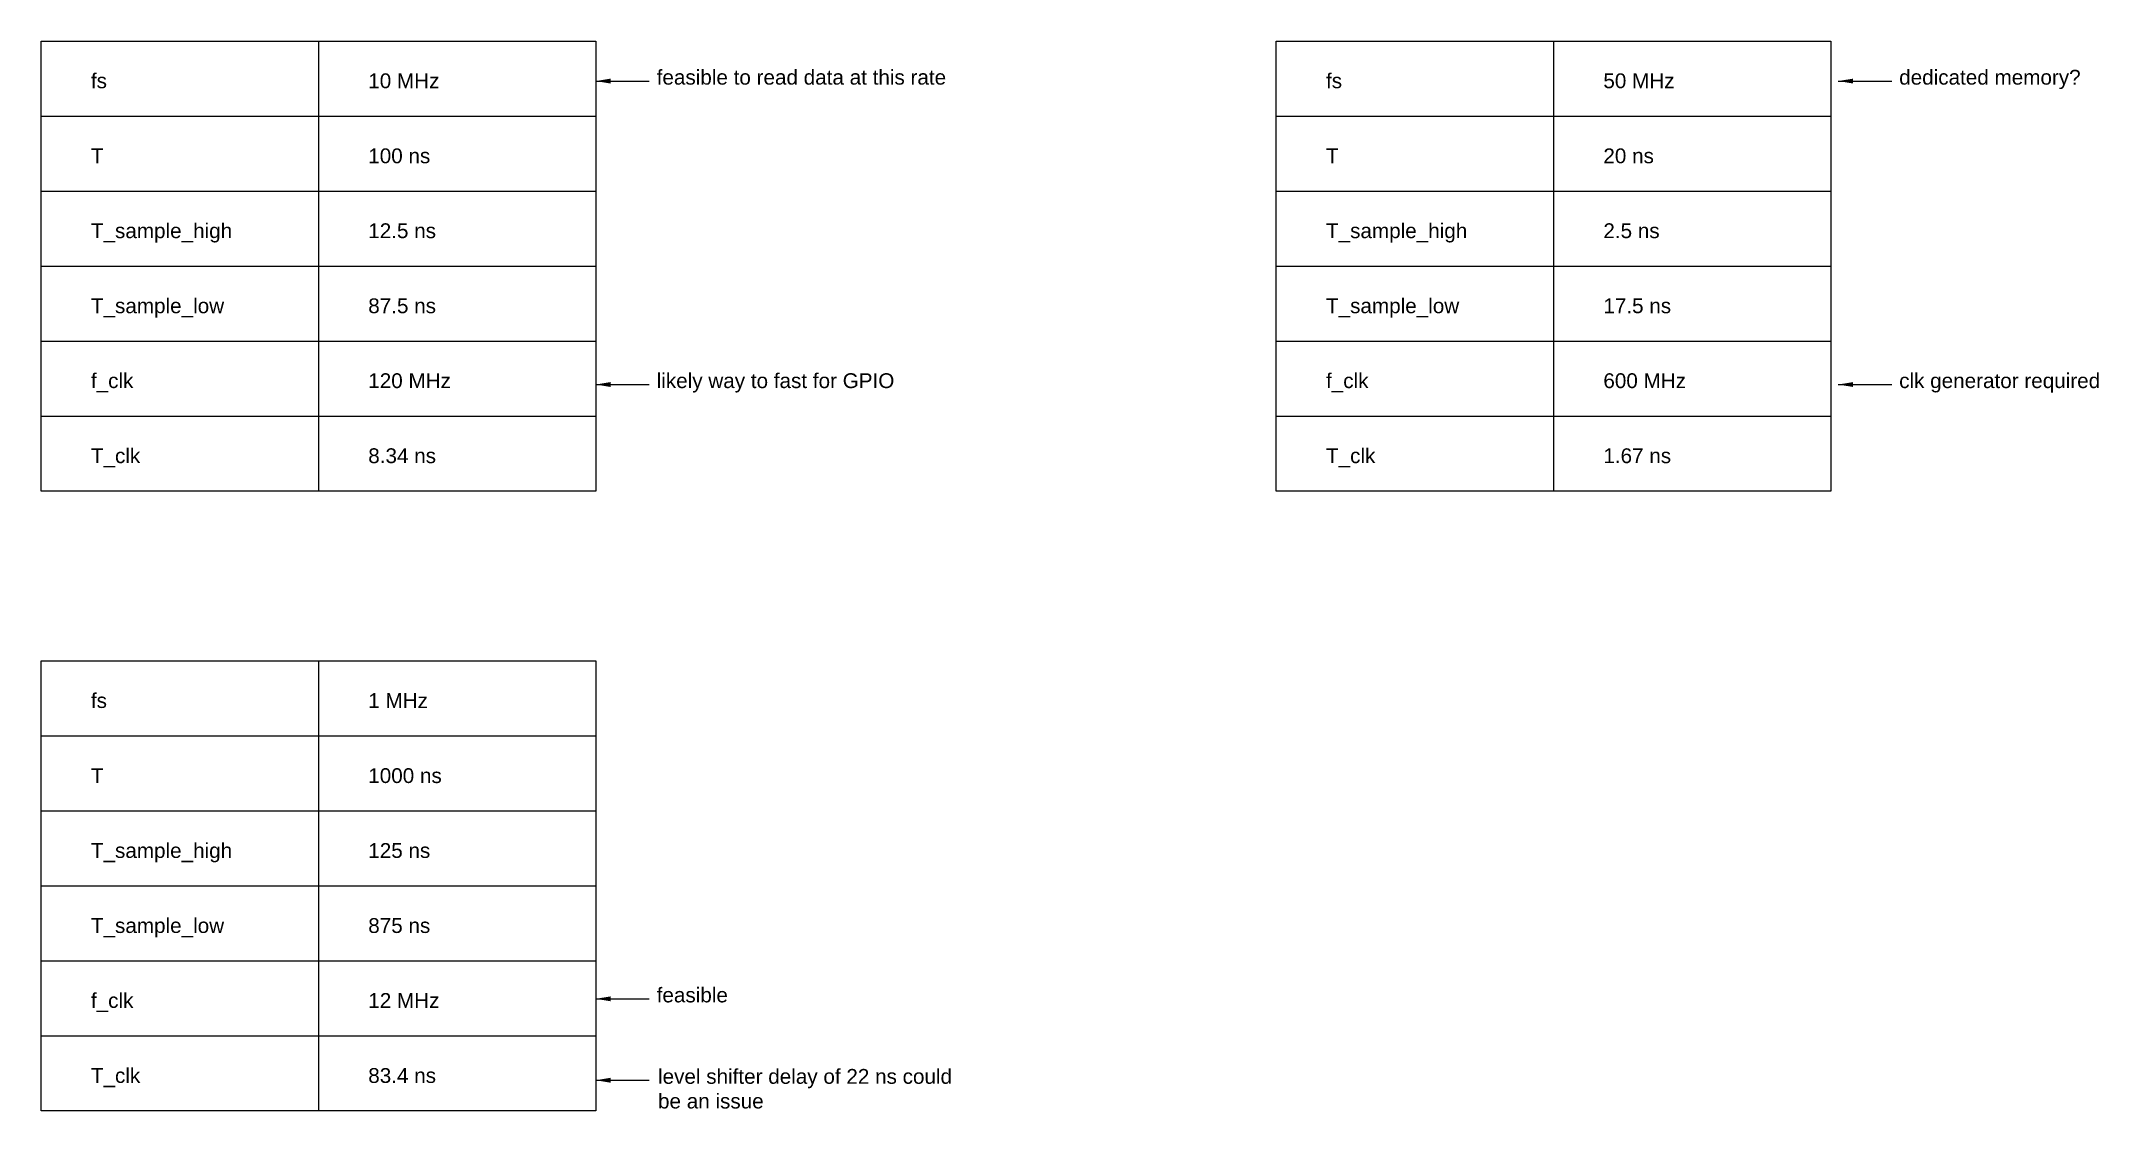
# Model space of a CAD drawing. Header units: inches. Extents: x 37 to 745, y -126 to 120.
# Drawn here: x 434.4 to 573.5, y -119.1 to -46.8 of the extents above; entities that cross this region are included whole.
import ezdxf

# ---------------------------------------------------------------- set-up
doc = ezdxf.new("R2010")
doc.units = ezdxf.units.IN
doc.header["$MEASUREMENT"] = 0
doc.styles.get("Standard").update_dxf_attribs({"font": 'arial.ttf'})
doc.dimstyles.get("Standard").update_dxf_attribs({"dimtxt": 0.18, "dimasz": 0.18, "dimexe": 0.18, "dimexo": 0.0625, "dimgap": 0.09, "dimtad": 0, "dimtih": 1, "dimtoh": 1, "dimdec": 4, "dimzin": 0, "dimdsep": 46, "dimtxsty": 'Standard', "dimcen": 0.09, "dimadec": 0, "dimazin": 0, "dimtfac": 1, "dimtdec": 4, "dimtofl": 0, "dimtmove": 0, "dimatfit": 3, "dimfxl": 1, "dimtolj": 1, "dimtzin": 0, "dimarcsym": 0})

msp = doc.modelspace()

# ---------------------------------------------------------------- texts
for s, p in [('fs', (437.75, -49.98)), ('10 MHz', (456.5, -49.98)), ('feasible to read data at this rate', (476, -49.74)), ('fs', (521.25, -49.98)), ('50 MHz', (540, -49.98)), ('dedicated memory?', (560, -49.74)), ('T', (437.75, -55.05)), ('100 ns', (456.5, -55.05)), ('T', (521.25, -55.05)), ('20 ns', (540, -55.05)), ('T_sample_high', (437.75, -60.11)), ('12.5 ns', (456.5, -60.11)), ('T_sample_high', (521.25, -60.11)), ('2.5 ns', (540, -60.11)), ('T_sample_low', (437.75, -65.18)), ('87.5 ns', (456.5, -65.18)), ('T_sample_low', (521.25, -65.18)), ('17.5 ns', (540, -65.18)), ('f_clk', (437.75, -70.24)), ('120 MHz', (456.5, -70.24)), ('likely way to fast for GPIO', (476, -70.24)), ('f_clk', (521.25, -70.24)), ('600 MHz', (540, -70.24)), ('clk generator required', (560, -70.24)), ('T_clk', (437.75, -75.31)), ('8.34 ns', (456.5, -75.31)), ('T_clk', (521.25, -75.31)), ('1.67 ns', (540, -75.31)), ('fs', (437.75, -91.85)), ('1 MHz', (456.5, -91.85)), ('T', (437.75, -96.92)), ('1000 ns', (456.5, -96.92)), ('T_sample_high', (437.75, -101.98)), ('125 ns', (456.5, -101.98)), ('T_sample_low', (437.75, -107.05)), ('875 ns', (456.5, -107.05)), ('f_clk', (437.75, -112.11)), ('12 MHz', (456.5, -112.11)), ('feasible', (476, -111.74)), ('T_clk', (437.75, -117.18)), ('83.4 ns', (456.5, -117.18))]:
    msp.add_text(s, height=1).set_placement(p)
at = {"insert": (476.09, -116.24), "char_height": 1, "width": 19.9793, "attachment_point": 1}
msp.add_mtext('level shifter delay of 22 ns could\\Pbe an issue', dxfattribs=at)

# ---------------------------------------------------------------- linework, layer by layer
for p, q in [((453.13, -46.8), (453.13, -77.2)), ((536.63, -46.8), (536.63, -77.2)), ((434.39, -51.87), (471.88, -51.87)), ((517.89, -51.87), (555.38, -51.87)), ((434.39, -56.93), (471.88, -56.93)), ((517.89, -56.93), (555.38, -56.93)), ((434.39, -62), (471.88, -62)), ((517.89, -62), (555.38, -62)), ((434.39, -67.07), (471.88, -67.07)), ((517.89, -67.07), (555.38, -67.07)), ((434.39, -72.13), (471.88, -72.13)), ((517.89, -72.13), (555.38, -72.13)), ((453.13, -88.67), (453.13, -119.07)), ((434.39, -93.74), (471.88, -93.74)), ((434.39, -98.8), (471.88, -98.8)), ((434.39, -103.87), (471.88, -103.87)), ((434.39, -108.93), (471.88, -108.93)), ((434.39, -114), (471.88, -114))]:
    msp.add_line(p, q)
for points in [[(434.39, -46.8), (471.88, -46.8), (471.88, -77.2), (434.39, -77.2)], [(517.89, -46.8), (555.38, -46.8), (555.38, -77.2), (517.89, -77.2)], [(434.39, -88.67), (471.88, -88.67), (471.88, -119.07), (434.39, -119.07)]]:
    msp.add_lwpolyline(points, close=True)

msp.set_redraw_order([(e.dxf.handle, doc.entitydb.next_handle()) for e in msp.query("TEXT MTEXT ATTDEF DIMENSION ARC_DIMENSION")])  # texts and dimensions are drawn at this point

# ---------------------------------------------------------------- leaders
for points in [[(471.88, -49.5), (475.5, -49.5)], [(555.88, -49.5), (559.5, -49.5)], [(471.88, -70), (475.5, -70)], [(555.88, -70), (559.5, -70)], [(471.88, -111.5), (475.5, -111.5)], [(471.88, -117), (475.5, -117)]]:
    msp.add_leader(points, dimstyle='Standard', override={"dimasz": 1, "dimgap": 0.09, "dimtad": 0})

doc.saveas('drawing.dxf')
